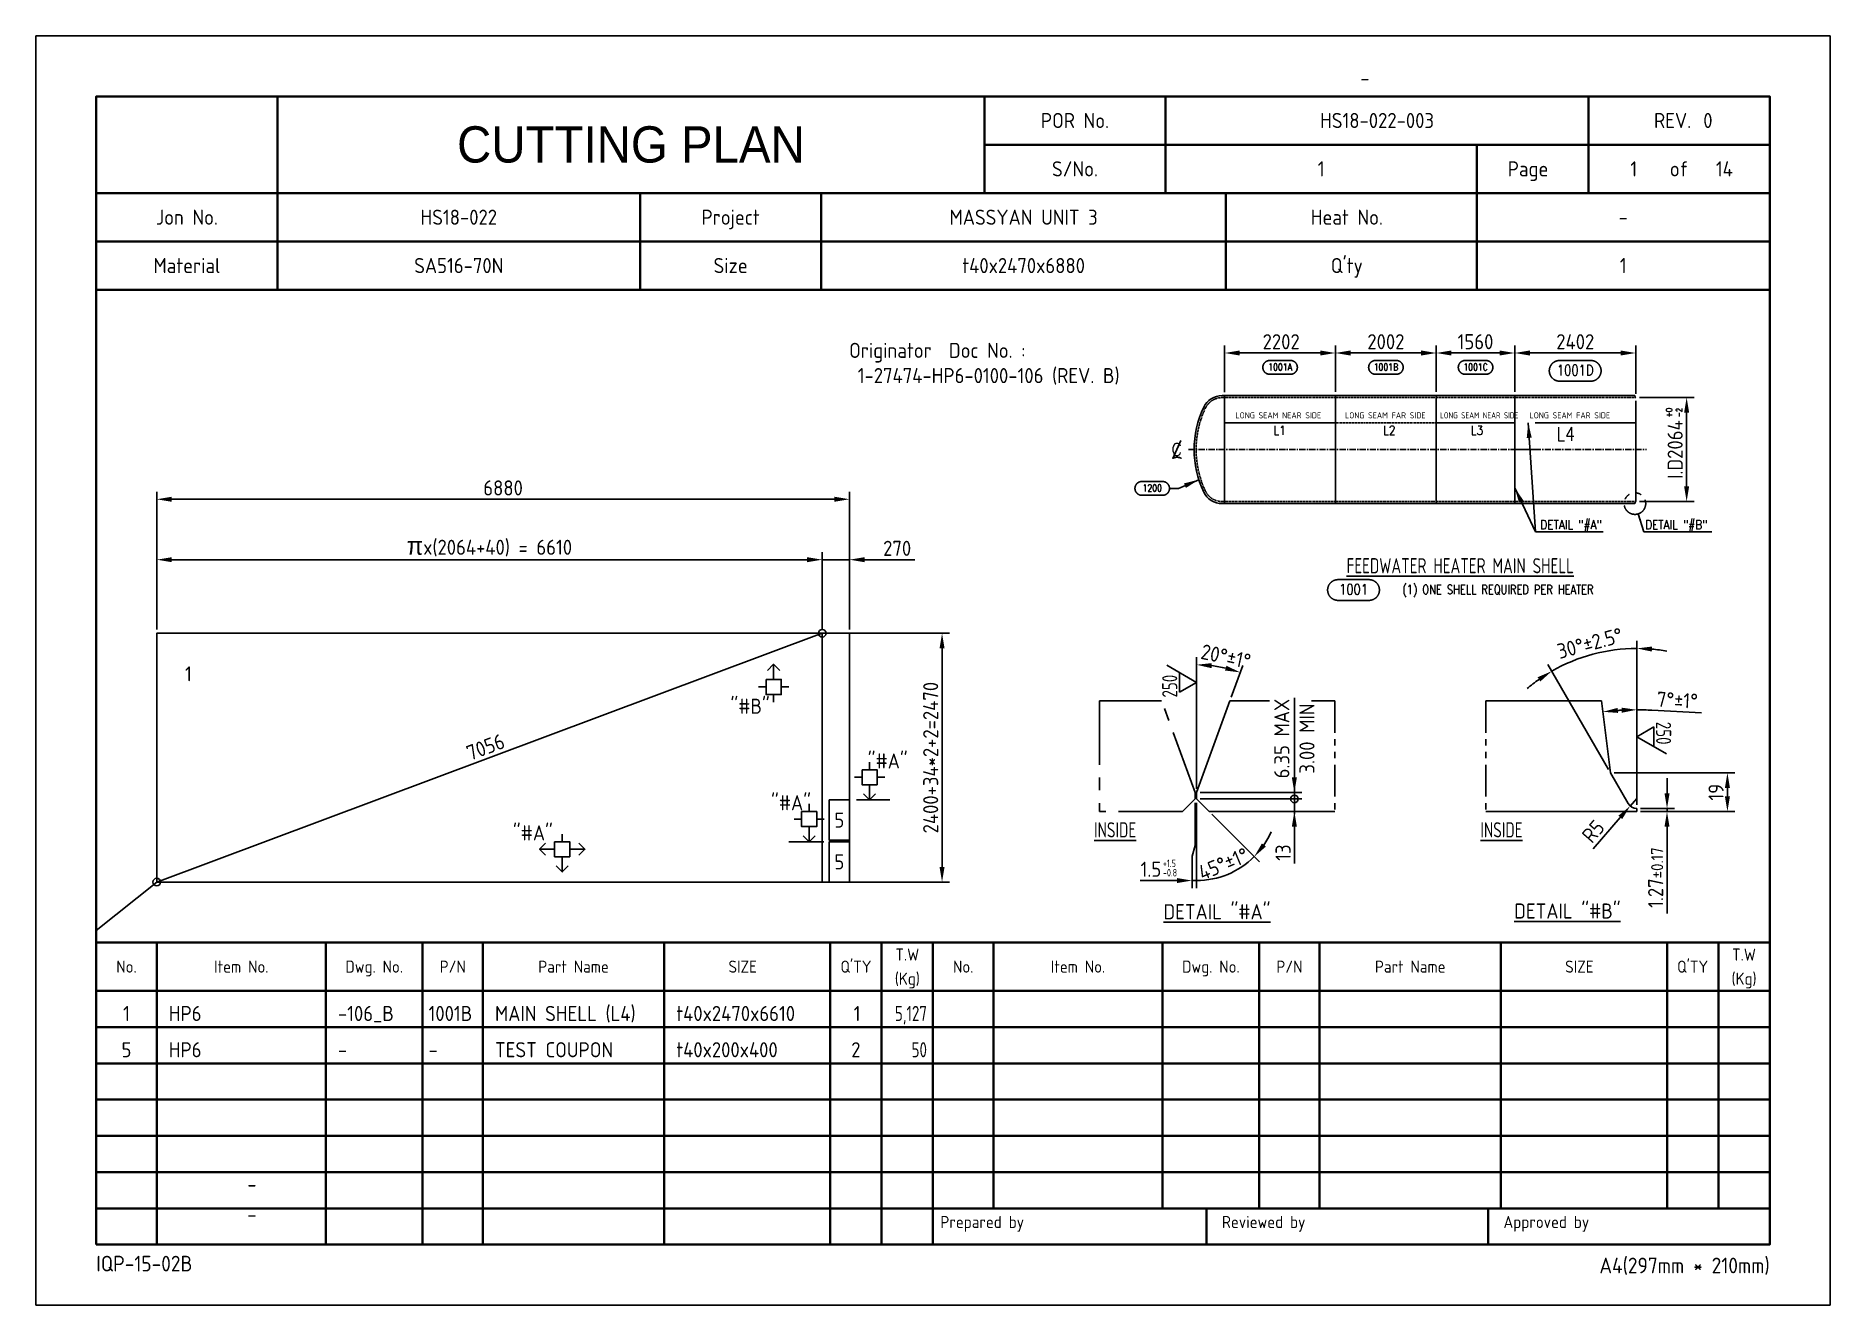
# Model space of a CAD drawing. Header units: millimetres. Extents: x -47360 to 661737, y -45870 to 354580.
# Drawn here: x 0 to 17820, y 40000 to 52600 of the extents above; entities that cross this region are included whole.
import ezdxf
from ezdxf.enums import TextEntityAlignment as Align

# ---------------------------------------------------------------- set-up
doc = ezdxf.new("R2010")
doc.units = ezdxf.units.MM
doc.header["$LTSCALE"] = 10
for name, pattern in [('CENTER', [2, 1.25, -0.25, 0.25, -0.25]), ('CONT', [1, 1, 0]), ('DASHED', [0.75, 0.5, -0.25]), ('PHANTOM', [63.5, 31.75, -6.35, 6.35, -6.35, 6.35, -6.35])]:
    doc.linetypes.add(name, pattern=pattern)
for name, color, linetype in [('01_1  040x6609.91094315293x2470', 7, 'Continuous'), ('05_8  040x400x200', 7, 'Continuous'), ('11', 2, 'Continuous'), ('12', 1, 'CENTER'), ('13', 4, 'PHANTOM'), ('14', 3, 'DASHED'), ('15', 7, 'Continuous'), ('GEN-ANN', 7, 'CONT'), ('GEN-TXT', 7, 'CONT'), ('N01_1  040x6880x2470', 7, 'Continuous'), ('T', 2, 'Continuous')]:
    doc.layers.add(name, color=color, linetype=linetype)
doc.layers.add('PAGE', color=9, linetype='Continuous', plot=False)
doc.layers.add('TITLE', color=15, linetype='Continuous', lineweight=40)
doc.styles.add('FRACTION', font='romans.shx', dxfattribs={"bigfont": 'FRACTION.shx'})
doc.styles.add('SIMPLEX', font='romans.shx', dxfattribs={"width": 0.8})
doc.styles.get("Standard").update_dxf_attribs({"font": 'isocp2.shx', "bigfont": 'whgtxt.shx'})
doc.dimstyles.new('ISO-25', dxfattribs={"dimscale": 60, "dimtxt": 2.5, "dimasz": 2.5, "dimexe": 1.25, "dimexo": 0.625, "dimtad": 1, "dimdec": 0, "dimdsep": 46, "dimtxsty": 'Standard', "dimcen": 2.5, "dimclrt": 2, "dimadec": 0, "dimazin": 0, "dimtfac": 1, "dimtdec": 0, "dimtmove": 0, "dimatfit": 3, "dimfxl": 1, "dimarcsym": 0})
doc.dimstyles.new('ISO-25 x2', dxfattribs={"dimscale": 60, "dimtxt": 2.5, "dimasz": 2.5, "dimexe": 1.25, "dimexo": 0.625, "dimtad": 1, "dimdec": 0, "dimlfac": 2, "dimdsep": 46, "dimtxsty": 'Standard', "dimcen": 2.5, "dimclrt": 2, "dimadec": 0, "dimazin": 0, "dimtfac": 1, "dimtdec": 0, "dimtmove": 0, "dimatfit": 3, "dimfxl": 1, "dimarcsym": 0})
doc.dimstyles.get("Standard").update_dxf_attribs({"dimtxt": 1, "dimasz": 1, "dimexe": 1, "dimexo": 1, "dimgap": 1, "dimtad": 1, "dimtxsty": 'Standard', "dimcen": 2.5, "dimadec": 0, "dimazin": 0, "dimtfac": 1, "dimtmove": 0, "dimatfit": 3, "dimfxl": 1, "dimarcsym": 0})

msp = doc.modelspace()

# ---------------------------------------------------------------- texts
at = {"color": 2, "width": 0.8}
for s, height, p in [('%%UFEEDWATER HEATER MAIN SHELL', 150, (13017.59, 47265.21, 70960545.69)), ('+1.5', 75, (11193.54, 44348.21)), ('-0.8', 75, (11193.54, 44254.94))]:
    msp.add_text(s, height=height, dxfattribs=at).set_placement(p)
for rotation, p in [(90, (11336.01, 46032)), (270, (16091.38, 45791.15))]:
    msp.add_text('250', height=150, rotation=rotation, dxfattribs=at).set_placement(p)
for p in [(10718.85, 44718.24), (14555.72, 44718.24)]:
    msp.add_text('%%UINSIDE', height=150, dxfattribs=at).set_placement(p, align=Align.MIDDLE_CENTER)
at = {"color": 2}
for s, p in [('%%UDETAIL "#B"', (14682.75, 43837.27)), ('%%UDETAIL "#A"', (11198.86, 43830))]:
    msp.add_text(s, height=150, dxfattribs=at).set_placement(p)
at = {"color": 2, "char_height": 150, "attachment_point": 5}
for s, insert, rotation in [('6.35 MAX\\P3.00 MIN', (12499.2, 45624.13), 90), ('45°%%P1%%D', (11794.45, 44380.28), 22.5)]:
    msp.add_mtext(s, dxfattribs=dict(at, insert=insert, rotation=rotation))
at = {"color": 2, "insert": (11074.29, 44327.16), "char_height": 150, "attachment_point": 5}
msp.add_mtext('1.5', dxfattribs=at)
at = {"layer": '11', "style": 'SIMPLEX', "width": 0.85}
for s, p in [('L1', (12292.98, 48639.96, 70960545.69)), ('L2', (13380.55, 48639.96, 70960545.69)), ('L3', (14252.28, 48639.96, 70960545.69)), ('DETAIL "#A"', (14941.92, 47702.52)), ('DETAIL "#B"', (15982.42, 47702.52))]:
    msp.add_text(s, height=90, dxfattribs=at).set_placement(p)
at = {"layer": '11', "color": 3, "style": 'SIMPLEX', "width": 0.85}
msp.add_text('L4', height=135, dxfattribs=at).set_placement((15103.64, 48580.1, 106440818.53))
at = {"layer": '15', "color": 2}
for s, p in [('LONG SEAM NEAR SIDE', (11914.19, 48803.1, 70960545.69)), ('LONG SEAM FAR SIDE', (13001.76, 48803.1, 70960545.69)), ('LONG SEAM FAR SIDE', (14834.55, 48803.1, 70960545.69))]:
    msp.add_text(s, height=60, dxfattribs=at).set_placement(p)
at = {"layer": '15', "color": 2, "width": 0.8}
msp.add_text('LONG SEAM NEAR SIDE', height=60, dxfattribs=at).set_placement((13945.89, 48803.1, 70960545.69))
at = {"layer": '15', "color": 2, "style": 'SIMPLEX', "width": 0.8}
for s, p in [('+0', (16250.29, 48811.88)), ('-2', (16350.29, 48811.88))]:
    msp.add_text(s, height=60, rotation=90, dxfattribs=at).set_placement(p)
msp.add_text('(1) ONE SHELL REQUIRED PER HEATER', height=90, dxfattribs=at).set_placement((14521.26, 47103.91), align=Align.MIDDLE_CENTER)
at = {"layer": 'T', "color": 2}
for s, p in [('1', (1515, 46192.5)), ('1', (900, 42820)), ('5', (900, 42460))]:
    msp.add_text(s, height=150, dxfattribs=at).set_placement(p, align=Align.CENTER)
at = {"layer": 'T'}
for s, p in [('"#B"', (7093.61, 45945.17)), ('"#A"', (8460.19, 45402)), ('"#A"', (7499.81, 44987)), ('"#A"', (4936.05, 44687.33))]:
    msp.add_text(s, height=150, dxfattribs=at).set_placement(p, align=Align.MIDDLE_CENTER)
at = {"layer": 'T', "color": 2}
for p in [(7980, 44815), (7980, 44400)]:
    msp.add_text('5', height=150, dxfattribs=at).set_placement(p, align=Align.MIDDLE_CENTER)
for s, p in [('HP6', (1320, 42820)), ('-106_B', (3000, 42820)), ('1001B', (3900, 42820)), ('MAIN SHELL (L4)', (4560, 42820)), ('t40x2470x6610', (6360, 42820)), ('HP6', (1320, 42460)), ('TEST COUPON', (4560, 42460)), ('t40x200x400', (6360, 42460)), ('-', (3000, 42460)), ('-', (3900, 42460))]:
    msp.add_text(s, height=150, dxfattribs=at).set_placement(p)
for s, p in [('1', (8190, 42820)), ('2', (8190, 42460))]:
    msp.add_text(s, height=150, dxfattribs=at).set_placement(p, align=Align.RIGHT)
at = {"layer": 'T', "color": 2, "width": 0.8}
for s, p in [('5,127', (8850, 42820)), ('50', (8850, 42460))]:
    msp.add_text(s, height=150, dxfattribs=at).set_placement(p, align=Align.RIGHT)
at = {"layer": 'T', "insert": (8076.78, 49552.91), "char_height": 150, "width": 3301.3281, "attachment_point": 1}
msp.add_mtext('Originator  Doc No. : \\P 1-27474-HP6-0100-106 (REV. B)', dxfattribs=at)

# ---------------------------------------------------------------- blocks, each defined once
blk = doc.blocks.new('CP00')
at = {"layer": 'PAGE'}
blk.add_line((20, 70), (10, 62), dxfattribs=at)
blk.add_lwpolyline([(0, 0), (297, 0), (297, 210), (0, 210)], close=True, dxfattribs=at)
at = {"layer": 'TITLE'}
for p, q in [((40, 184), (40, 200)), ((157, 184), (157, 200)), ((10, 184), (287, 184)), ((10, 168), (287, 168)), ((10, 60), (287, 60)), ((148.5, 16), (287, 16))]:
    blk.add_line(p, q, dxfattribs=at)
at = {"layer": 'TITLE', "color": 8}
for p, q in [((187, 184), (187, 200)), ((257, 184), (257, 192)), ((40, 168), (40, 184)), ((130, 168), (130, 184)), ((238.5, 168), (238.5, 184)), ((10, 176), (287, 176)), ((20, 10), (20, 60)), ((48, 10), (48, 60)), ((64, 10), (64, 60)), ((74, 10), (74, 60)), ((104, 10), (104, 60)), ((131.5, 10), (131.5, 60)), ((140, 10), (140, 60)), ((158.5, 16), (158.5, 60)), ((186.5, 16), (186.5, 60)), ((202.5, 16), (202.5, 60)), ((212.5, 16), (212.5, 60)), ((242.5, 16), (242.5, 60)), ((270, 16), (270, 60)), ((278.5, 16), (278.5, 60)), ((10, 52), (287, 52)), ((10, 46), (287, 46)), ((10, 40), (287, 40)), ((10, 34), (287, 34)), ((10, 28), (287, 28)), ((10, 22), (287, 22)), ((10, 16), (148.5, 16)), ((193.8, 16), (193.8, 10)), ((240.4, 16), (240.4, 10))]:
    blk.add_line(p, q, dxfattribs=at)
at = {"layer": 'TITLE', "color": 9}
for p, q in [((257, 192), (257, 200)), ((157, 192), (287, 192)), ((238.5, 184), (238.5, 192)), ((100, 168), (100, 184)), ((197, 168), (197, 184)), ((148.5, 10), (148.5, 60))]:
    blk.add_line(p, q, dxfattribs=at)
at = {"layer": 'TITLE', "color": 15}
blk.add_lwpolyline([(10, 10), (287, 10), (287, 200), (10, 200)], close=True, dxfattribs=at)
at = {"layer": 'PAGE', "color": 2}
blk.add_attdef('ATT_NESTINGPLANNO', text='', height=2.5, dxfattribs=at).set_placement((220, 203), align=Align.MIDDLE_CENTER)
for tag, p in [('ATT_OWNERITEMNO', (35, 7.09)), ('ATT_PARTNAME', (35, 2.09))]:
    blk.add_attdef(tag, text='', height=2.5, dxfattribs=at).set_placement(p, align=Align.MIDDLE_LEFT)
at = {"layer": 'TITLE', "color": 2}
for s, height, p in [('POR No.', 2.5, (172, 196)), ('S/No.', 2.5, (172, 188)), ('Page', 2.5, (247, 188)), ('of', 2.5, (272, 188)), ('Jon No.', 2.5, (25, 180)), ('Project', 2.5, (115, 180)), ('Heat No.', 2.5, (217, 180)), ('-', 2.5, (262.75, 180)), ('Material', 2.5, (25, 172)), ('Size', 2.5, (115, 172)), ("Q'ty", 2.5, (217, 172)), ('No.', 2, (15, 56)), ('Item No.', 2, (34, 56)), ('Dwg. No.', 2, (56, 56)), ('P/N', 2, (69, 56)), ('Part Name', 2, (89, 56)), ('SIZE', 2, (117, 56)), ("Q'TY", 2, (135.75, 56)), ('T.W', 2, (144.25, 58)), ('No.', 2, (153.5, 56)), ('Item No.', 2, (172.5, 56)), ('Dwg. No.', 2, (194.5, 56)), ('P/N', 2, (207.5, 56)), ('Part Name', 2, (227.5, 56)), ('SIZE', 2, (255.5, 56)), ("Q'TY", 2, (274.25, 56)), ('T.W', 2, (282.75, 58)), ('(Kg)', 2, (144.25, 54)), ('(Kg)', 2, (282.75, 54))]:
    blk.add_text(s, height=height, dxfattribs=at).set_placement(p, align=Align.MIDDLE_CENTER)
blk.add_text('REV.', height=2.5, dxfattribs=at).set_placement((274, 196), align=Align.MIDDLE_RIGHT)
blk.add_text('0', height=2.5, dxfattribs=at).set_placement((276, 196), align=Align.MIDDLE_LEFT)
for s, height, p in [('Prepared by', 2, (149.73, 12.75)), ('Reviewed by', 2, (196.33, 12.75)), ('Approved by', 2, (242.93, 12.75)), ('IQP-15-02B', 2.594, (10, 5.57))]:
    blk.add_text(s, height=height, dxfattribs=at).set_placement(p)
blk.add_text('A4(297mm * 210mm)', height=2.5936, dxfattribs=at).set_placement((287, 5.26), align=Align.RIGHT)
at = {"layer": 'TITLE', "color": 3, "insert": (98.5, 192), "char_height": 6, "width": 59.896, "attachment_point": 5}
blk.add_mtext('{\\fHYHeadLine-Medium|b0|i0|c129|p18;CUTTING PLAN}', dxfattribs=at)
at = {"layer": 'TITLE', "color": 2}
for tag, height, p in [('ATT_PORNO', 2.5, (222, 196)), ('ATT_CUTTINGPLANNO', 2.5, (212.75, 188)), ('ATT_PAGENO', 2.5, (264.5, 188)), ('ATT_PAGESUBTOTAL', 2.5, (279.5, 188)), ('ATT_WONO', 2.5, (70, 180)), ('ATT_PROJECT', 2.5, (163.5, 180)), ('ATT_PORWEIGHT', 2, (278.5, 89)), ('ATT_NETWEIGHT', 2, (278.5, 83)), ('ATT_SAVEWEIGHT', 2, (278.5, 77)), ('ATT_SCRAPWEIGHT', 2, (278.5, 71)), ('ATT_CUTTING', 2, (278.5, 65))]:
    blk.add_attdef(tag, text='', height=height, dxfattribs=at).set_placement(p, align=Align.MIDDLE_CENTER)
at = {"layer": 'TITLE', "color": 3}
for tag, p in [('ATT_MATERIAL', (70, 172)), ('ATT_SIZE', (163.5, 172)), ('ATT_QTY', (262.75, 172))]:
    blk.add_attdef(tag, text='', height=2.5, dxfattribs=at).set_placement(p, align=Align.MIDDLE_CENTER)
blk = doc.blocks.new('*D92')
at = {"color": 0, "lineweight": -2, "transparency": 16777216}
for p, q in [((1200, 46707), (1200, 47475)), ((7810, 46707), (7810, 47475)), ((7660, 47400), (1350, 47400))]:
    blk.add_line(p, q, dxfattribs=at)
at = {"color": 0, "transparency": 16777216}
for points in [[(1350, 47425), (1350, 47375), (1200, 47400)], [(7660, 47425), (7660, 47375), (7810, 47400)]]:
    blk.add_solid(points, dxfattribs=at)
at = {"layer": 'Defpoints', "color": 0, "transparency": 16777216}
for p in [(1200, 47400), (1200, 46670), (7810, 46670)]:
    blk.add_point(p, dxfattribs=at)
at = {"color": 2, "transparency": 16777216, "insert": (4505, 47531), "char_height": 150, "attachment_point": 5}
blk.add_mtext('{\\fGulim|b0|i0|c129|p50;\\H1.2x;π\\Fisocp2,whgtxt|c129;\\H0.83333x;x(2064+40) = }6610', dxfattribs=at)
blk = doc.blocks.new('*D93')
at = {"color": 0, "lineweight": -2, "transparency": 16777216}
for p, q in [((7810, 46707), (7810, 47475)), ((8080, 46707), (8080, 47475)), ((7660, 47400), (7510, 47400)), ((7810, 47400), (8080, 47400)), ((8230, 47400), (8729, 47400))]:
    blk.add_line(p, q, dxfattribs=at)
at = {"color": 0, "transparency": 16777216}
for points in [[(7660, 47425), (7660, 47375), (7810, 47400)], [(8230, 47425), (8230, 47375), (8080, 47400)]]:
    blk.add_solid(points, dxfattribs=at)
at = {"layer": 'Defpoints', "color": 0, "transparency": 16777216}
for p in [(8080, 47400), (7810, 46670), (8080, 46670)]:
    blk.add_point(p, dxfattribs=at)
at = {"color": 2, "transparency": 16777216, "insert": (8554, 47513), "char_height": 150, "attachment_point": 5}
blk.add_mtext('270', dxfattribs=at)
blk = doc.blocks.new('*D94')
at = {"color": 0, "lineweight": -2, "transparency": 16777216}
for p, q in [((1200, 46707.5), (1200, 48075)), ((7930, 48000), (1350, 48000)), ((8080, 46707.5), (8080, 48075))]:
    blk.add_line(p, q, dxfattribs=at)
at = {"color": 0, "transparency": 16777216}
for points in [[(1350, 48025), (1350, 47975), (1200, 48000)], [(7930, 48025), (7930, 47975), (8080, 48000)]]:
    blk.add_solid(points, dxfattribs=at)
at = {"layer": 'Defpoints', "color": 0, "transparency": 16777216}
for p in [(1200, 48000), (1200, 46670), (8080, 46670)]:
    blk.add_point(p, dxfattribs=at)
at = {"color": 2, "transparency": 16777216, "insert": (4640, 48112.5), "char_height": 150, "attachment_point": 5}
blk.add_mtext('6880', dxfattribs=at)
blk = doc.blocks.new('*D95')
at = {"color": 0, "lineweight": -2, "transparency": 16777216}
for p, q in [((7847, 46670), (9075, 46670)), ((9000, 44350), (9000, 46520)), ((7847, 44200), (9075, 44200))]:
    blk.add_line(p, q, dxfattribs=at)
at = {"color": 0, "transparency": 16777216}
for points in [[(8975, 46520), (9025, 46520), (9000, 46670)], [(8975, 44350), (9025, 44350), (9000, 44200)]]:
    blk.add_solid(points, dxfattribs=at)
at = {"layer": 'Defpoints', "color": 0, "transparency": 16777216}
for p in [(7810, 46670), (9000, 46670), (7810, 44200)]:
    blk.add_point(p, dxfattribs=at)
at = {"color": 2, "transparency": 16777216, "insert": (8887, 45435), "char_height": 150, "attachment_point": 5, "rotation": 90}
blk.add_mtext('2400+34*2+2=2470', dxfattribs=at)
blk = doc.blocks.new('_Small')
at = {"color": 0, "linetype": 'ByBlock', "lineweight": -2}
blk.add_circle((0, 0), 0.25, dxfattribs=at)
blk = doc.blocks.new('*D109')
at = {"color": 0, "lineweight": -2, "transparency": 16777216}
blk.add_line((1200, 44200), (7810, 46670), dxfattribs=at)
at = {"layer": 'Defpoints', "color": 0, "transparency": 16777216}
for p in [(7810, 46670), (7810, 46670), (1200, 44200)]:
    blk.add_point(p, dxfattribs=at)
at = {"color": 0, "lineweight": -2, "transparency": 16777216, "xscale": 150, "yscale": 150, "zscale": 150}
for p, rotation in [((7810, 46670), 20.48977482226279), ((1200, 44200), 200.4897748222628)]:
    blk.add_blockref('_Small', p, dxfattribs=dict(at, rotation=rotation))
at = {"color": 2, "transparency": 16777216, "insert": (4466, 45540), "char_height": 150, "attachment_point": 5, "rotation": 20.4898}
blk.add_mtext('7056', dxfattribs=at)
blk = doc.blocks.new('$PNBR')
at = {"layer": 'GEN-ANN', "color": 7, "linetype": 'CONT'}
for p, q in [((0.125, 0.125), (0.5, 0.125)), ((0.125, -0.125), (0.5, -0.125))]:
    blk.add_line(p, q, dxfattribs=at)
for centre, start, end in [((0.125, 0), 90, 270), ((0.5, 0), 270, 90)]:
    blk.add_arc(centre, 0.125, start, end, dxfattribs=at)
at = {"layer": 'GEN-ANN', "color": 7, "linetype": 'CONT', "style": 'FRACTION'}
blk.add_attdef('PNB', text='', height=0.0938, dxfattribs=at).set_placement((0.313, -0.046), align=Align.CENTER)
blk = doc.blocks.new('$CL')
at = {"layer": 'GEN-TXT', "color": 2, "linetype": 'CONT'}
blk.add_line((0.031, 0.069), (-0.031, -0.069), dxfattribs=at)
blk.add_arc((0.003, -0.131), 0.0703, 61.7604, 118.2396, dxfattribs=at)
at = {"layer": 'GEN-TXT', "color": 2, "linetype": 'CONT', "style": 'FRACTION'}
blk.add_text('C', height=0.0938, dxfattribs=at).set_placement((0, 0), align=Align.MIDDLE)
blk = doc.blocks.new('*D168')
at = {"color": 0, "lineweight": -2, "transparency": 16777216}
for p, q in [((11806, 49064), (11806, 49527)), ((11956, 49452), (12757, 49452)), ((12907, 49066), (12907, 49527))]:
    blk.add_line(p, q, dxfattribs=at)
at = {"color": 0, "transparency": 16777216}
for points in [[(11956, 49477), (11956, 49427), (11806, 49452)], [(12757, 49477), (12757, 49427), (12907, 49452)]]:
    blk.add_solid(points, dxfattribs=at)
at = {"layer": 'Defpoints', "color": 0, "transparency": 16777216}
for p in [(12907, 49452), (11806, 49026), (12907, 49029)]:
    blk.add_point(p, dxfattribs=at)
at = {"color": 2, "transparency": 16777216, "insert": (12368, 49564), "char_height": 150, "attachment_point": 5}
blk.add_mtext('2202', dxfattribs=at)
blk = doc.blocks.new('*D169')
at = {"color": 0, "lineweight": -2, "transparency": 16777216}
for p, q in [((12907, 49066), (12907, 49527)), ((13057, 49452), (13758, 49452)), ((13908, 49066), (13908, 49527))]:
    blk.add_line(p, q, dxfattribs=at)
at = {"color": 0, "transparency": 16777216}
for points in [[(13057, 49477), (13057, 49427), (12907, 49452)], [(13758, 49477), (13758, 49427), (13908, 49452)]]:
    blk.add_solid(points, dxfattribs=at)
at = {"layer": 'Defpoints', "color": 0, "transparency": 16777216}
for p in [(13908, 49452), (12907, 49029), (13908, 49029)]:
    blk.add_point(p, dxfattribs=at)
at = {"color": 2, "transparency": 16777216, "insert": (13408, 49564), "char_height": 150, "attachment_point": 5}
blk.add_mtext('2002', dxfattribs=at)
blk = doc.blocks.new('*D170')
at = {"color": 0, "lineweight": -2, "transparency": 16777216}
for p, q in [((13908, 49066), (13908, 49527)), ((14058, 49452), (14538, 49452)), ((14688, 49066), (14688, 49527))]:
    blk.add_line(p, q, dxfattribs=at)
at = {"color": 0, "transparency": 16777216}
for points in [[(14058, 49477), (14058, 49427), (13908, 49452)], [(14538, 49477), (14538, 49427), (14688, 49452)]]:
    blk.add_solid(points, dxfattribs=at)
at = {"layer": 'Defpoints', "color": 0, "transparency": 16777216}
for p in [(14688, 49452), (13908, 49029), (14688, 49029)]:
    blk.add_point(p, dxfattribs=at)
at = {"color": 2, "transparency": 16777216, "insert": (14298, 49564), "char_height": 150, "attachment_point": 5}
blk.add_mtext('1560', dxfattribs=at)
blk = doc.blocks.new('*D171')
at = {"color": 0, "lineweight": -2, "transparency": 16777216}
for p, q in [((15927, 49009), (16470, 49009)), ((16395, 48859), (16395, 48127)), ((15927, 47977), (16470, 47977))]:
    blk.add_line(p, q, dxfattribs=at)
at = {"color": 0, "transparency": 16777216}
for points in [[(16370, 48859), (16420, 48859), (16395, 49009)], [(16370, 48127), (16420, 48127), (16395, 47977)]]:
    blk.add_solid(points, dxfattribs=at)
at = {"layer": 'Defpoints', "color": 0, "transparency": 16777216}
for p in [(15889, 49009), (15889, 47977), (16395, 47977)]:
    blk.add_point(p, dxfattribs=at)
at = {"color": 2, "transparency": 16777216, "insert": (16281, 48493), "char_height": 150, "attachment_point": 5, "rotation": 90}
blk.add_mtext('I.D2064', dxfattribs=at)
blk = doc.blocks.new('*D172')
at = {"color": 0, "lineweight": -2, "transparency": 16777216}
for p, q in [((14688, 49066), (14688, 49527)), ((14838, 49452), (15739, 49452)), ((15889, 49047), (15889, 49527))]:
    blk.add_line(p, q, dxfattribs=at)
at = {"color": 0, "transparency": 16777216}
for points in [[(14838, 49477), (14838, 49427), (14688, 49452)], [(15739, 49477), (15739, 49427), (15889, 49452)]]:
    blk.add_solid(points, dxfattribs=at)
at = {"layer": 'Defpoints', "color": 0, "transparency": 16777216}
for p in [(15889, 49452), (14688, 49029), (15889, 49010)]:
    blk.add_point(p, dxfattribs=at)
at = {"color": 2, "transparency": 16777216, "insert": (15289, 49564), "char_height": 150, "attachment_point": 5}
blk.add_mtext('2402', dxfattribs=at)
blk = doc.blocks.new('*D174')
at = {"color": 0, "lineweight": -2, "transparency": 16777216}
for p, q in [((12499, 45238), (12499, 45388)), ((11565, 45088), (12574, 45088)), ((12499, 45025), (12499, 45088)), ((11565, 45025), (12574, 45025)), ((12499, 45025), (12499, 44875))]:
    blk.add_line(p, q, dxfattribs=at)
at = {"color": 0, "transparency": 16777216}
blk.add_solid([(12474, 45238), (12524, 45238), (12499, 45088)], dxfattribs=at)
at = {"layer": 'Defpoints', "color": 0, "transparency": 16777216}
for p in [(11527, 45088), (12499, 45088), (11527, 45025)]:
    blk.add_point(p, dxfattribs=at)
at = {"color": 0, "lineweight": -2, "transparency": 16777216, "xscale": 150, "yscale": 150, "zscale": 150, "rotation": 90}
blk.add_blockref('_Small', (12499, 45025), dxfattribs=at)
blk = doc.blocks.new('*D175')
at = {"color": 0, "lineweight": -2, "transparency": 16777216}
for p, q in [((12499, 45025), (12499, 45175)), ((11565, 45025), (12574, 45025)), ((12499, 45025), (12499, 44900)), ((12499, 44750), (12499, 44384)), ((12529, 44900), (12574, 44900))]:
    blk.add_line(p, q, dxfattribs=at)
at = {"color": 0, "transparency": 16777216}
blk.add_solid([(12474, 44750), (12524, 44750), (12499, 44900)], dxfattribs=at)
at = {"layer": 'Defpoints', "color": 0, "transparency": 16777216}
for p in [(11527, 45025), (12492, 44900), (12499, 44900)]:
    blk.add_point(p, dxfattribs=at)
at = {"color": 2, "transparency": 16777216, "insert": (12387, 44492), "char_height": 150, "attachment_point": 5, "rotation": 90}
blk.add_mtext('13', dxfattribs=at)
blk = doc.blocks.new('_None')
blk = doc.blocks.new('*D176')
at = {"color": 0, "lineweight": -2, "transparency": 16777216}
for p, q in [((11527, 45126), (11527, 46432)), ((11872, 46035), (11987, 46351))]:
    blk.add_line(p, q, dxfattribs=at)
blk.add_arc((11527, 45088), 1269, 76.7786, 83.2214, dxfattribs=at)
at = {"color": 0, "transparency": 16777216}
for points in [[(11676, 46323), (11679, 46373), (11527, 46357)], [(11825, 46347), (11810, 46300), (11961, 46281)]]:
    blk.add_solid(points, dxfattribs=at)
at = {"layer": 'Defpoints', "color": 0, "transparency": 16777216}
for p in [(11675, 46349), (11859, 46000), (11527, 45088), (11527, 45088), (11527, 45025)]:
    blk.add_point(p, dxfattribs=at)
at = {"color": 2, "transparency": 16777216, "insert": (11819, 46439), "char_height": 150, "attachment_point": 5, "rotation": 347.8243}
blk.add_mtext('20°%%P1%%D', dxfattribs=at)
blk = doc.blocks.new('*D177')
at = {"color": 0, "lineweight": -2, "transparency": 16777216}
for p, q in [((16200, 45080), (16200, 45230)), ((15938, 44930), (16275, 44930)), ((16200, 44930), (16200, 44900)), ((15938, 44900), (16275, 44900)), ((16200, 44750), (16200, 43888))]:
    blk.add_line(p, q, dxfattribs=at)
at = {"color": 0, "transparency": 16777216}
for points in [[(16175, 45080), (16225, 45080), (16200, 44930)], [(16175, 44750), (16225, 44750), (16200, 44900)]]:
    blk.add_solid(points, dxfattribs=at)
at = {"layer": 'Defpoints', "color": 0, "transparency": 16777216}
for p in [(15900, 44930), (15900, 44900), (16200, 44900)]:
    blk.add_point(p, dxfattribs=at)
at = {"color": 2, "transparency": 16777216, "insert": (16087, 44244), "char_height": 150, "attachment_point": 5, "rotation": 90}
blk.add_mtext('1.27{\\H0.8x;%%P0.17}', dxfattribs=at)
blk = doc.blocks.new('*D178')
at = {"color": 0, "lineweight": -2, "transparency": 16777216}
for p, q in [((15675, 45285), (16875, 45285)), ((16800, 45135), (16800, 45050)), ((15938, 44900), (16875, 44900))]:
    blk.add_line(p, q, dxfattribs=at)
at = {"color": 0, "transparency": 16777216}
for points in [[(16775, 45135), (16825, 45135), (16800, 45285)], [(16775, 45050), (16825, 45050), (16800, 44900)]]:
    blk.add_solid(points, dxfattribs=at)
at = {"layer": 'Defpoints', "color": 0, "transparency": 16777216}
for p in [(15638, 45285), (15900, 44900), (16800, 44900)]:
    blk.add_point(p, dxfattribs=at)
at = {"color": 2, "transparency": 16777216, "insert": (16687, 45092), "char_height": 150, "attachment_point": 5, "rotation": 90}
blk.add_mtext('19', dxfattribs=at)
blk = doc.blocks.new('*D179')
at = {"color": 0, "lineweight": -2, "transparency": 16777216}
for p, q in [((15900, 44968), (15900, 45985)), ((16050, 45906), (16544, 45879))]:
    blk.add_line(p, q, dxfattribs=at)
for start, end in [(93.1105, 93.8895), (86.8895, 90)]:
    blk.add_arc((15900, 43147), 2763, start, end, dxfattribs=at)
at = {"color": 0, "transparency": 16777216}
for points in [[(15715, 45879), (15710, 45929), (15563, 45890)], [(15749, 45931), (15751, 45881), (15900, 45910)]]:
    blk.add_solid(points, dxfattribs=at)
at = {"layer": 'Defpoints', "color": 0, "transparency": 16777216}
for p in [(15550, 46000), (15675, 45901), (15638, 45285), (15900, 44930), (15900, 44900)]:
    blk.add_point(p, dxfattribs=at)
at = {"color": 2, "transparency": 16777216, "insert": (16303, 46005), "char_height": 150, "attachment_point": 5, "rotation": 356.8895}
blk.add_mtext('7°%%P1%%D', dxfattribs=at)
blk = doc.blocks.new('*D180')
at = {"color": 0, "lineweight": -2, "transparency": 16777216}
for p, q in [((15900, 44968), (15900, 46594)), ((15619, 45317), (15018, 46358))]:
    blk.add_line(p, q, dxfattribs=at)
for start, end in [(90, 120), (79.8224, 84.9112), (125.0888, 130.1776)]:
    blk.add_arc((15900, 44830), 1689, start, end, dxfattribs=at)
at = {"color": 0, "transparency": 16777216}
for points in [[(16049, 46488), (16051, 46538), (15900, 46519)], [(14915, 46233), (14942, 46191), (15055, 46293)]]:
    blk.add_solid(points, dxfattribs=at)
at = {"layer": 'Defpoints', "color": 0, "transparency": 16777216}
for p in [(15607, 46494), (15638, 45285), (15813, 44980), (15900, 44930), (15900, 44900)]:
    blk.add_point(p, dxfattribs=at)
at = {"color": 2, "transparency": 16777216, "insert": (15434, 46571), "char_height": 150, "attachment_point": 5, "rotation": 15}
blk.add_mtext('30°%%P2.5%%D', dxfattribs=at)
blk = doc.blocks.new('*D173')
at = {"color": 0, "lineweight": -2, "transparency": 16777216}
for p, q in [((15900, 45030), (15834, 44954)), ((15467, 44531), (15736, 44841))]:
    blk.add_line(p, q, dxfattribs=at)
at = {"color": 0, "transparency": 16777216}
blk.add_solid([(15717, 44858), (15755, 44825), (15834, 44954)], dxfattribs=at)
at = {"layer": 'Defpoints', "color": 0, "transparency": 16777216}
for p in [(15834, 44954), (15900, 45030)]:
    blk.add_point(p, dxfattribs=at)
at = {"color": 2, "transparency": 16777216, "insert": (15467, 44703), "char_height": 150, "attachment_point": 5, "rotation": 49.0598}
blk.add_mtext('R5', dxfattribs=at)

# ---------------------------------------------------------------- dimensions: what is measured, and where the dimension line sits
dim = msp.add_linear_dim(base=(12907.27, 49451.72), p1=(11806.27, 49026.44), p2=(12907.27, 49028.94), dimstyle='ISO-25 x2')
dim.commit()
dim.dimension.update_dxf_attribs({"geometry": '*D168', "text_midpoint": (12367.93, 49451.72), "dimtype": 160})
for base, p1, p2, dimstyle, picture, middle in [((13908.27, 49451.72), (12907.27, 49028.94), (13908.27, 49028.94), 'ISO-25 x2', '*D169', (13407.77, 49564.23)), ((14688.23, 49451.72), (13908.27, 49028.94), (14688.23, 49028.94), 'ISO-25 x2', '*D170', (14298.25, 49564.22)), ((15889.23, 49451.72), (14688.23, 49028.94), (15889.23, 49009.57), 'ISO-25 x2', '*D172', (15288.73, 49564.23)), ((1200, 48000), (8080, 46670), (1200, 46670), 'ISO-25', '*D94', (4640, 48112.5)), ((8080, 47400), (7809.91, 46670), (8080, 46670), 'ISO-25', '*D93', (8554.46, 47512.51))]:
    dim = msp.add_linear_dim(base=base, p1=p1, p2=p2, dimstyle=dimstyle)
    dim.commit()
    dim.dimension.update_dxf_attribs({"geometry": picture, "text_midpoint": middle})
for base, p1, p2, text, dimstyle, picture, middle in [((16394.65, 47976.94), (15889.23, 49008.94), (15889.23, 47976.94), 'I.D<>', 'ISO-25 x2', '*D171', (16281.11, 48492.94)), ((9000, 46670), (7809.91, 44200), (7809.91, 46670), '2400+34*2+2=<>', 'ISO-25', '*D95', (8887.49, 45435)), ((16800, 44900), (15637.54, 45284.6), (15900, 44900), '19', 'ISO-25', '*D178', (16687.5, 45092.3)), ((16200, 44900), (15900, 44930), (15900, 44900), '1.27{\\H0.8x;%%P0.17}', 'ISO-25', '*D177', (16087.49, 44243.75))]:
    dim = msp.add_linear_dim(base=base, p1=p1, p2=p2, angle=90, text=text, dimstyle=dimstyle)
    dim.commit()
    dim.dimension.update_dxf_attribs({"geometry": picture, "text_midpoint": middle})
dim = msp.add_linear_dim(base=(1200, 47400), p1=(7809.91, 46670), p2=(1200, 46670), text='{\\fGulim|b0|i0|c129|p50;\\H1.2x;π\\Fisocp2,whgtxt|c129;\\H0.83333x;x(2064+40) = }<>', dimstyle='ISO-25')
dim.commit()
dim.dimension.update_dxf_attribs({"geometry": '*D92', "text_midpoint": (4504.96, 47531.25)})
dim = msp.add_aligned_dim(p1=(1200, 44200), p2=(7809.91, 46670), distance=0, dimstyle='ISO-25', override={"dimblk1": 'Small', "dimblk2": 'Small', "dimsah": 1, "dimse1": 1, "dimse2": 1})
dim.commit()
dim.dimension.update_dxf_attribs({"geometry": '*D109', "text_midpoint": (4465.58, 45540.38)})
for base, line1, text, picture, middle in [((15606.63, 46493.77), ((15813.4, 44980), (15637.54, 45284.6)), '<>%%P2.5%%D', '*D180', (15433.62, 46570.55)), ((15675.18, 45901.24), ((15637.54, 45284.6), (15549.7, 46000)), '<>%%P1%%D', '*D179', (16303.18, 46005.23))]:
    dim = msp.add_angular_dim_2l(base=base, line1=line1, line2=((15900, 44930), (15900, 44900)), text=text, dimstyle='ISO-25')
    dim.commit()
    dim.dimension.update_dxf_attribs({"geometry": picture, "text_midpoint": middle})
dim = msp.add_angular_dim_2l(base=(11674.67, 46348.52), line1=((11527.39, 45088.5), (11859.15, 46000)), line2=((11527.39, 45025), (11527.39, 45088.5)), text='<>%%P1%%D', dimstyle='ISO-25')
dim.commit()
dim.dimension.update_dxf_attribs({"geometry": '*D176', "text_midpoint": (11794.95, 46328.57), "dimtype": 162})
for base, p2, text, override, picture, middle in [((12499.2, 45088.5), (11527.39, 45088.5), ' ', {"dimblk1": 'Small', "dimsah": 1}, '*D174', (12499.2, 45056.75)), ((12499.2, 44900), (12491.66, 44900), '13', {"dimblk1": 'None', "dimsah": 1}, '*D175', (12386.7, 44491.89))]:
    dim = msp.add_linear_dim(base=base, p1=(11527.39, 45025), p2=p2, angle=90, text=text, dimstyle='ISO-25', override=override)
    dim.commit()
    dim.dimension.update_dxf_attribs({"geometry": picture, "text_midpoint": middle})
dim = msp.add_radius_dim(center=(15900, 45030), mpoint=(15834.47, 44954.46), text='R5', dimstyle='ISO-25')
dim.commit()
dim.dimension.update_dxf_attribs({"geometry": '*D173', "text_midpoint": (15467.33, 44702.9)})

# ---------------------------------------------------------------- linework, layer by layer
for p, q in [((12499.2, 45388.5), (12499.2, 46028.75)), ((8150.47, 45015), (8480.23, 45015)), ((11512.39, 44987.5), (11512.39, 44563.58)), ((11527.39, 44987.5), (11527.39, 44139.66)), ((11678.91, 44873.48), (12153.43, 44398.97)), ((7479.77, 44600), (7825.05, 44600)), ((11512.39, 44563.58), (11482.39, 44456.58)), ((11482.39, 44456.58), (11482.39, 44139.66)), ((11332.39, 44214.66), (10966.18, 44214.66)), ((11527.39, 44214.66), (11482.39, 44214.66))]:
    msp.add_line(p, q)
for start, end in [(325.621043, 336.242086), (270, 315)]:
    msp.add_arc((11527.39, 45025), 810.34, start, end)
for points in [[(12215.42, 44551.46), (12176.95, 44583.39), (12100.39, 44452)], [(11332.39, 44239.66), (11332.39, 44189.66), (11482.39, 44214.66)]]:
    msp.add_solid(points)
at = {"layer": '01_1  040x6609.91094315293x2470'}
msp.add_lwpolyline([(7809.91, 44200), (7809.91, 46670), (1200, 46670), (1200, 44200)], close=True, dxfattribs=at)
at = {"layer": '05_8  040x400x200'}
for points in [[(8080, 45015), (7880, 45015), (7880, 44615), (8080, 44615)], [(8080, 44600), (7880, 44600), (7880, 44200), (8080, 44200)]]:
    msp.add_lwpolyline(points, close=True, dxfattribs=at)
at = {"layer": '11', "color": 3}
for p, q in [((11781.27, 49028.94), (11806.27, 49028.94)), ((11806.27, 49028.94), (11806.27, 47956.94)), ((11806.27, 49028.94), (15881.38, 49028.94)), ((12907.27, 47956.94), (12907.27, 49028.94)), ((13908.27, 47956.94), (13908.27, 49028.94)), ((14688.23, 49028.94), (14688.23, 47956.94)), ((12907.27, 48759.69), (11806.27, 48759.69)), ((14688.23, 48759.69), (13908.27, 48759.69)), ((11806.27, 47956.94), (11781.27, 47956.94)), ((15881.38, 47956.94), (11806.27, 47956.94)), ((11527.39, 45088.5), (11859.15, 46000)), ((12250.72, 46000), (11859.15, 46000)), ((12900, 46000), (12668.46, 46000)), ((14400, 46000), (15549.7, 46000)), ((15637.54, 45284.6), (15549.7, 46000)), ((15813.4, 44980), (15637.54, 45284.6)), ((11527.39, 45025), (11527.39, 45088.5)), ((11652.39, 44900), (11527.39, 45025)), ((15900, 44930), (15900, 44900)), ((15900, 44930), (15900, 44900)), ((15900, 44930), (15900, 44900)), ((12900, 44900), (11652.39, 44900)), ((15900, 44900), (14400, 44900))]:
    msp.add_line(p, q, dxfattribs=at)
at = {"layer": '11'}
for p, q in [((15882.67, 49018.44), (15881.38, 49028.94)), ((15887.07, 49010.82), (15882.67, 49018.44)), ((15882.67, 47967.44), (15881.38, 47956.94)), ((15887.07, 47975.05), (15882.67, 47967.44))]:
    msp.add_line(p, q, dxfattribs=at)
at = {"layer": '11', "color": 3}
for centre, radius, start, end in [((11782.19, 48824.36), 204.58, 90.286112, 153.821354), ((12483.57, 48492.94), 980.3, 154.524591, 205.475409), ((11782.19, 48161.52), 204.58, 206.178654, 269.71388), ((15900, 45030), 100, 210, 270)]:
    msp.add_arc(centre, radius, start, end, dxfattribs=at)
at = {"layer": '11'}
for centre, start, end in [((15889.23, 49012.07), 210, 270), ((15889.23, 47973.8), 90, 150)]:
    msp.add_arc(centre, 2.5, start, end, dxfattribs=at)
at = {"layer": '12', "ltscale": 5}
for p, q in [((11447.05, 48492.94), (14885.31, 48492.94)), ((14685.31, 48492.94), (15995.98, 48492.94))]:
    msp.add_line(p, q, dxfattribs=at)
at = {"layer": '13', "ltscale": 2}
for p, q in [((11180.64, 46000), (10563.13, 46000)), ((10563.13, 46000), (10563.13, 44900)), ((11512.39, 45088.5), (11180.64, 46000)), ((11387.39, 44900), (11512.39, 45025)), ((11387.39, 44900), (10563.13, 44900))]:
    msp.add_line(p, q, dxfattribs=at)
at = {"layer": '13'}
for p, q in [((12900, 46000), (12900, 44900)), ((14400, 46000), (14400, 44900)), ((11512.39, 45025), (11512.39, 45088.5))]:
    msp.add_line(p, q, dxfattribs=at)
msp.add_circle((15881.38, 47956.94), 107.08, dxfattribs=at)
at = {"layer": '14', "color": 6, "ltscale": 2}
for p, q in [((11781.27, 49008.94), (11806.27, 49008.94)), ((15889.23, 49008.94), (11806.27, 49008.94)), ((12907.27, 48759.69), (13908.27, 48759.69)), ((11781.27, 47976.94), (11806.27, 47976.94)), ((15889.23, 47976.94), (11806.02, 47976.94))]:
    msp.add_line(p, q, dxfattribs=at)
at = {"layer": '14', "ltscale": 200}
for p, q in [((15889.23, 47976.3), (15889.23, 49009.57)), ((15889.23, 48759.69), (14688.23, 48759.69))]:
    msp.add_line(p, q, dxfattribs=at)
at = {"layer": '14', "color": 6, "ltscale": 2}
for centre, radius, start, end in [((11782.19, 48824.36), 184.58, 90.286501, 153.753531), ((12483.57, 48492.94), 960.3, 154.524591, 205.475409), ((11782.19, 48161.52), 184.58, 206.246469, 269.713499)]:
    msp.add_arc(centre, radius, start, end, dxfattribs=at)
at = {"layer": '15'}
for p, q in [((11258.85, 48107.72, -35480272.84), (11349.59, 48107.72, -35480272.84)), ((14892.57, 47676.95), (15565.84, 47676.95)), ((15970.71, 47676.95), (16643.98, 47676.95)), ((11527.39, 46181.37), (11232.2, 46351.8)), ((11358.59, 46083.91), (11358.59, 46278.83)), ((11527.39, 46181.37), (11358.59, 46083.91)), ((15900, 45641.79), (16068.8, 45739.24)), ((15900, 45641.79), (16195.2, 45471.35)), ((16068.8, 45739.24), (16068.8, 45544.33))]:
    msp.add_line(p, q, dxfattribs=at)
at = {"layer": 'N01_1  040x6880x2470', "color": 3}
msp.add_lwpolyline([(8080, 44200), (8080, 46670), (1200, 46670), (1200, 44200)], close=True, dxfattribs=at)
at = {"layer": 'T'}
for p, q in [((7327.12, 46211.31), (7327.12, 46361.31)), ((7252.12, 46136.31), (7177.12, 46136.31)), ((7327.12, 45986.31), (7327.12, 46061.31)), ((7402.12, 46136.31), (7477.12, 46136.31)), ((8280.12, 45390), (8280.12, 45315)), ((8205.12, 45240), (8130.12, 45240)), ((8280.12, 45165), (8280.12, 45015)), ((8355.12, 45240), (8430.12, 45240)), ((7679.88, 44975), (7679.88, 44900)), ((7604.88, 44825), (7529.88, 44825)), ((7679.88, 44750), (7679.88, 44600)), ((7754.88, 44825), (7829.88, 44825)), ((5227.12, 44675.33), (5227.12, 44600.33)), ((5152.12, 44525.33), (5002.12, 44525.33)), ((5227.12, 44450.33), (5227.12, 44300.33)), ((5302.12, 44525.33), (5452.12, 44525.33))]:
    msp.add_line(p, q, dxfattribs=at)
for points in [[(7267.12, 46301.31), (7327.12, 46361.31), (7387.12, 46301.31)], [(8220.12, 45075), (8280.12, 45015), (8340.12, 45075)], [(5062.12, 44585.33), (5002.12, 44525.33), (5062.12, 44465.33)], [(5392.12, 44585.33), (5452.12, 44525.33), (5392.12, 44465.33)], [(7619.88, 44660), (7679.88, 44600), (7739.88, 44660)], [(5167.12, 44360.33), (5227.12, 44300.33), (5287.12, 44360.33)]]:
    msp.add_lwpolyline(points, dxfattribs=at)
for points in [[(7252.12, 46211.31), (7402.12, 46211.31), (7402.12, 46061.31), (7252.12, 46061.31)], [(8205.12, 45315), (8355.12, 45315), (8355.12, 45165), (8205.12, 45165)], [(7604.88, 44900), (7754.88, 44900), (7754.88, 44750), (7604.88, 44750)], [(5152.12, 44600.33), (5302.12, 44600.33), (5302.12, 44450.33), (5152.12, 44450.33)]]:
    msp.add_lwpolyline(points, close=True, dxfattribs=at)

# ---------------------------------------------------------------- block references
ref = msp.add_blockref('CP00', (0, 40000), dxfattribs=dict(xscale=60, yscale=60, zscale=60))
ref.add_attrib('ATT_WONO', 'HS18-022', dxfattribs={"layer": 'TITLE', "color": 2, "height": 150}).set_placement((4200, 50800), align=Align.MIDDLE_CENTER)
ref.add_attrib('ATT_PROJECT', 'MASSYAN UNIT 3', dxfattribs={"layer": 'TITLE', "color": 2, "height": 150}).set_placement((9810, 50800), align=Align.MIDDLE_CENTER)
ref.add_attrib('ATT_PORNO', 'HS18-022-003', dxfattribs={"layer": 'TITLE', "color": 2, "height": 150}).set_placement((13320, 51760), align=Align.MIDDLE_CENTER)
ref.add_attrib('ATT_OWNERITEMNO', '-', dxfattribs={"layer": 'PAGE', "color": 2, "height": 150}).set_placement((2100, 41200), align=Align.MIDDLE_LEFT)
ref.add_attrib('ATT_PARTNAME', '-', dxfattribs={"layer": 'PAGE', "color": 2, "height": 150}).set_placement((2100, 40900), align=Align.MIDDLE_LEFT)
ref.add_attrib('ATT_MATERIAL', 'SA516-70N', dxfattribs={"layer": 'TITLE', "color": 3, "height": 150}).set_placement((4200, 50320), align=Align.MIDDLE_CENTER)
ref.add_attrib('ATT_SIZE', 't40x2470x6880', dxfattribs={"layer": 'TITLE', "color": 3, "height": 150}).set_placement((9810, 50320), align=Align.MIDDLE_CENTER)
ref.add_attrib('ATT_QTY', '1', dxfattribs={"layer": 'TITLE', "color": 3, "height": 150}).set_placement((15765, 50320), align=Align.MIDDLE_CENTER)
ref.add_attrib('ATT_NESTINGPLANNO', '-', dxfattribs={"layer": 'PAGE', "color": 2, "height": 150}).set_placement((13200, 52180), align=Align.MIDDLE_CENTER)
ref.add_attrib('ATT_CUTTINGPLANNO', '1', dxfattribs={"layer": 'TITLE', "color": 2, "height": 150}).set_placement((12765, 51280), align=Align.MIDDLE_CENTER)
ref.add_attrib('ATT_PAGENO', '1', dxfattribs={"layer": 'TITLE', "color": 2, "height": 150}).set_placement((15870, 51280), align=Align.MIDDLE_CENTER)
ref.add_attrib('ATT_PAGESUBTOTAL', '14', dxfattribs={"layer": 'TITLE', "color": 2, "height": 150}).set_placement((16770, 51280), align=Align.MIDDLE_CENTER)
at = {"layer": '15'}
ref = msp.add_blockref('$PNBR', (12185.77, 49309.29), dxfattribs=dict(at, xscale=548.7975689143431, yscale=548.7975689143431, zscale=548.7975689143431))
ref.add_attrib('PNB', '1001A', dxfattribs={"layer": '11', "height": 70, "style": 'FRACTION', "width": 0.8}).set_placement((12357.27, 49278.88), align=Align.CENTER)
ref = msp.add_blockref('$PNBR', (13236.77, 49309.29), dxfattribs=dict(at, xscale=548.7975689143431, yscale=548.7975689143431, zscale=548.7975689143431))
ref.add_attrib('PNB', '1001B', dxfattribs={"layer": '11', "height": 70, "style": 'FRACTION', "width": 0.8}).set_placement((13408.27, 49278.88), align=Align.CENTER)
ref = msp.add_blockref('$PNBR', (14127.25, 49309.29), dxfattribs=dict(at, xscale=548.7975689143431, yscale=548.7975689143431, zscale=548.7975689143431))
ref.add_attrib('PNB', '1001C', dxfattribs={"layer": '11', "height": 70, "style": 'FRACTION', "width": 0.8}).set_placement((14298.75, 49278.88), align=Align.CENTER)
ref = msp.add_blockref('$PNBR', (15030.98, 49274.99), dxfattribs=dict(at, xscale=823.1963533715145, yscale=823.1963533715145, zscale=823.1963533715145))
ref.add_attrib('PNB', '1001D', dxfattribs={"layer": '11', "color": 3, "height": 105, "style": 'FRACTION', "width": 0.8}).set_placement((15288.23, 49229.38), align=Align.CENTER)
at = {"layer": '15', "xscale": 1280, "yscale": 1280, "zscale": 1280}
msp.add_blockref('$CL', (11330.43, 48494.58), dxfattribs=at)
at = {"layer": '15'}
ref = msp.add_blockref('$PNBR', (10915.85, 48107.72, -35480272.84), dxfattribs=dict(at, xscale=548.7975689143431, yscale=548.7975689143431, zscale=548.7975689143431))
ref.add_attrib('PNB', '1200', dxfattribs={"layer": '11', "height": 70, "style": 'FRACTION', "width": 0.8}).set_placement((11087.35, 48077.31, -35480272.84), align=Align.CENTER)
ref = msp.add_blockref('$PNBR', (12829.26, 47099.12), dxfattribs=dict(at, xscale=823.1963533715145, yscale=823.196353371512, zscale=823.196353371513))
ref.add_attrib('PNB', '1001', dxfattribs={"layer": '11', "height": 105, "style": 'FRACTION', "width": 0.8}).set_placement((13086.51, 47053.51), align=Align.CENTER)

msp.set_redraw_order([(e.dxf.handle, doc.entitydb.next_handle()) for e in msp.query("TEXT MTEXT ATTDEF DIMENSION ARC_DIMENSION")])  # texts and dimensions are drawn at this point

# ---------------------------------------------------------------- leaders
for points, override in [([(14821.7, 48759.69), (14892.57, 47676.95)], {"dimgap": 0.625, "dimtad": 0}), ([(11549.81, 48194.48, 35480272.84), (11349.59, 48107.72, 35480272.84)], {"dimtad": 0}), ([(14688.23, 48113.34), (14892.57, 47676.95)], {"dimtad": 0})]:
    msp.add_leader(points, dimstyle='ISO-25', override=override)
at = {"layer": '15', "ltscale": 5}
msp.add_leader([(15913.93, 47854.93), (15970.71, 47676.95)], dimstyle='Standard', override={"dimtxt": 60, "dimasz": 60, "dimexe": 60, "dimexo": 30, "dimgap": 30, "dimtad": 0, "dimtih": 0, "dimtoh": 0, "dimdec": 1, "dimrnd": 0.5, "dimzin": 9, "dimcen": 40, "dimclrt": 7, "dimtdec": 2, "dimtofl": 1, "dimtzin": 8}, dxfattribs=at)

doc.saveas('drawing.dxf')
